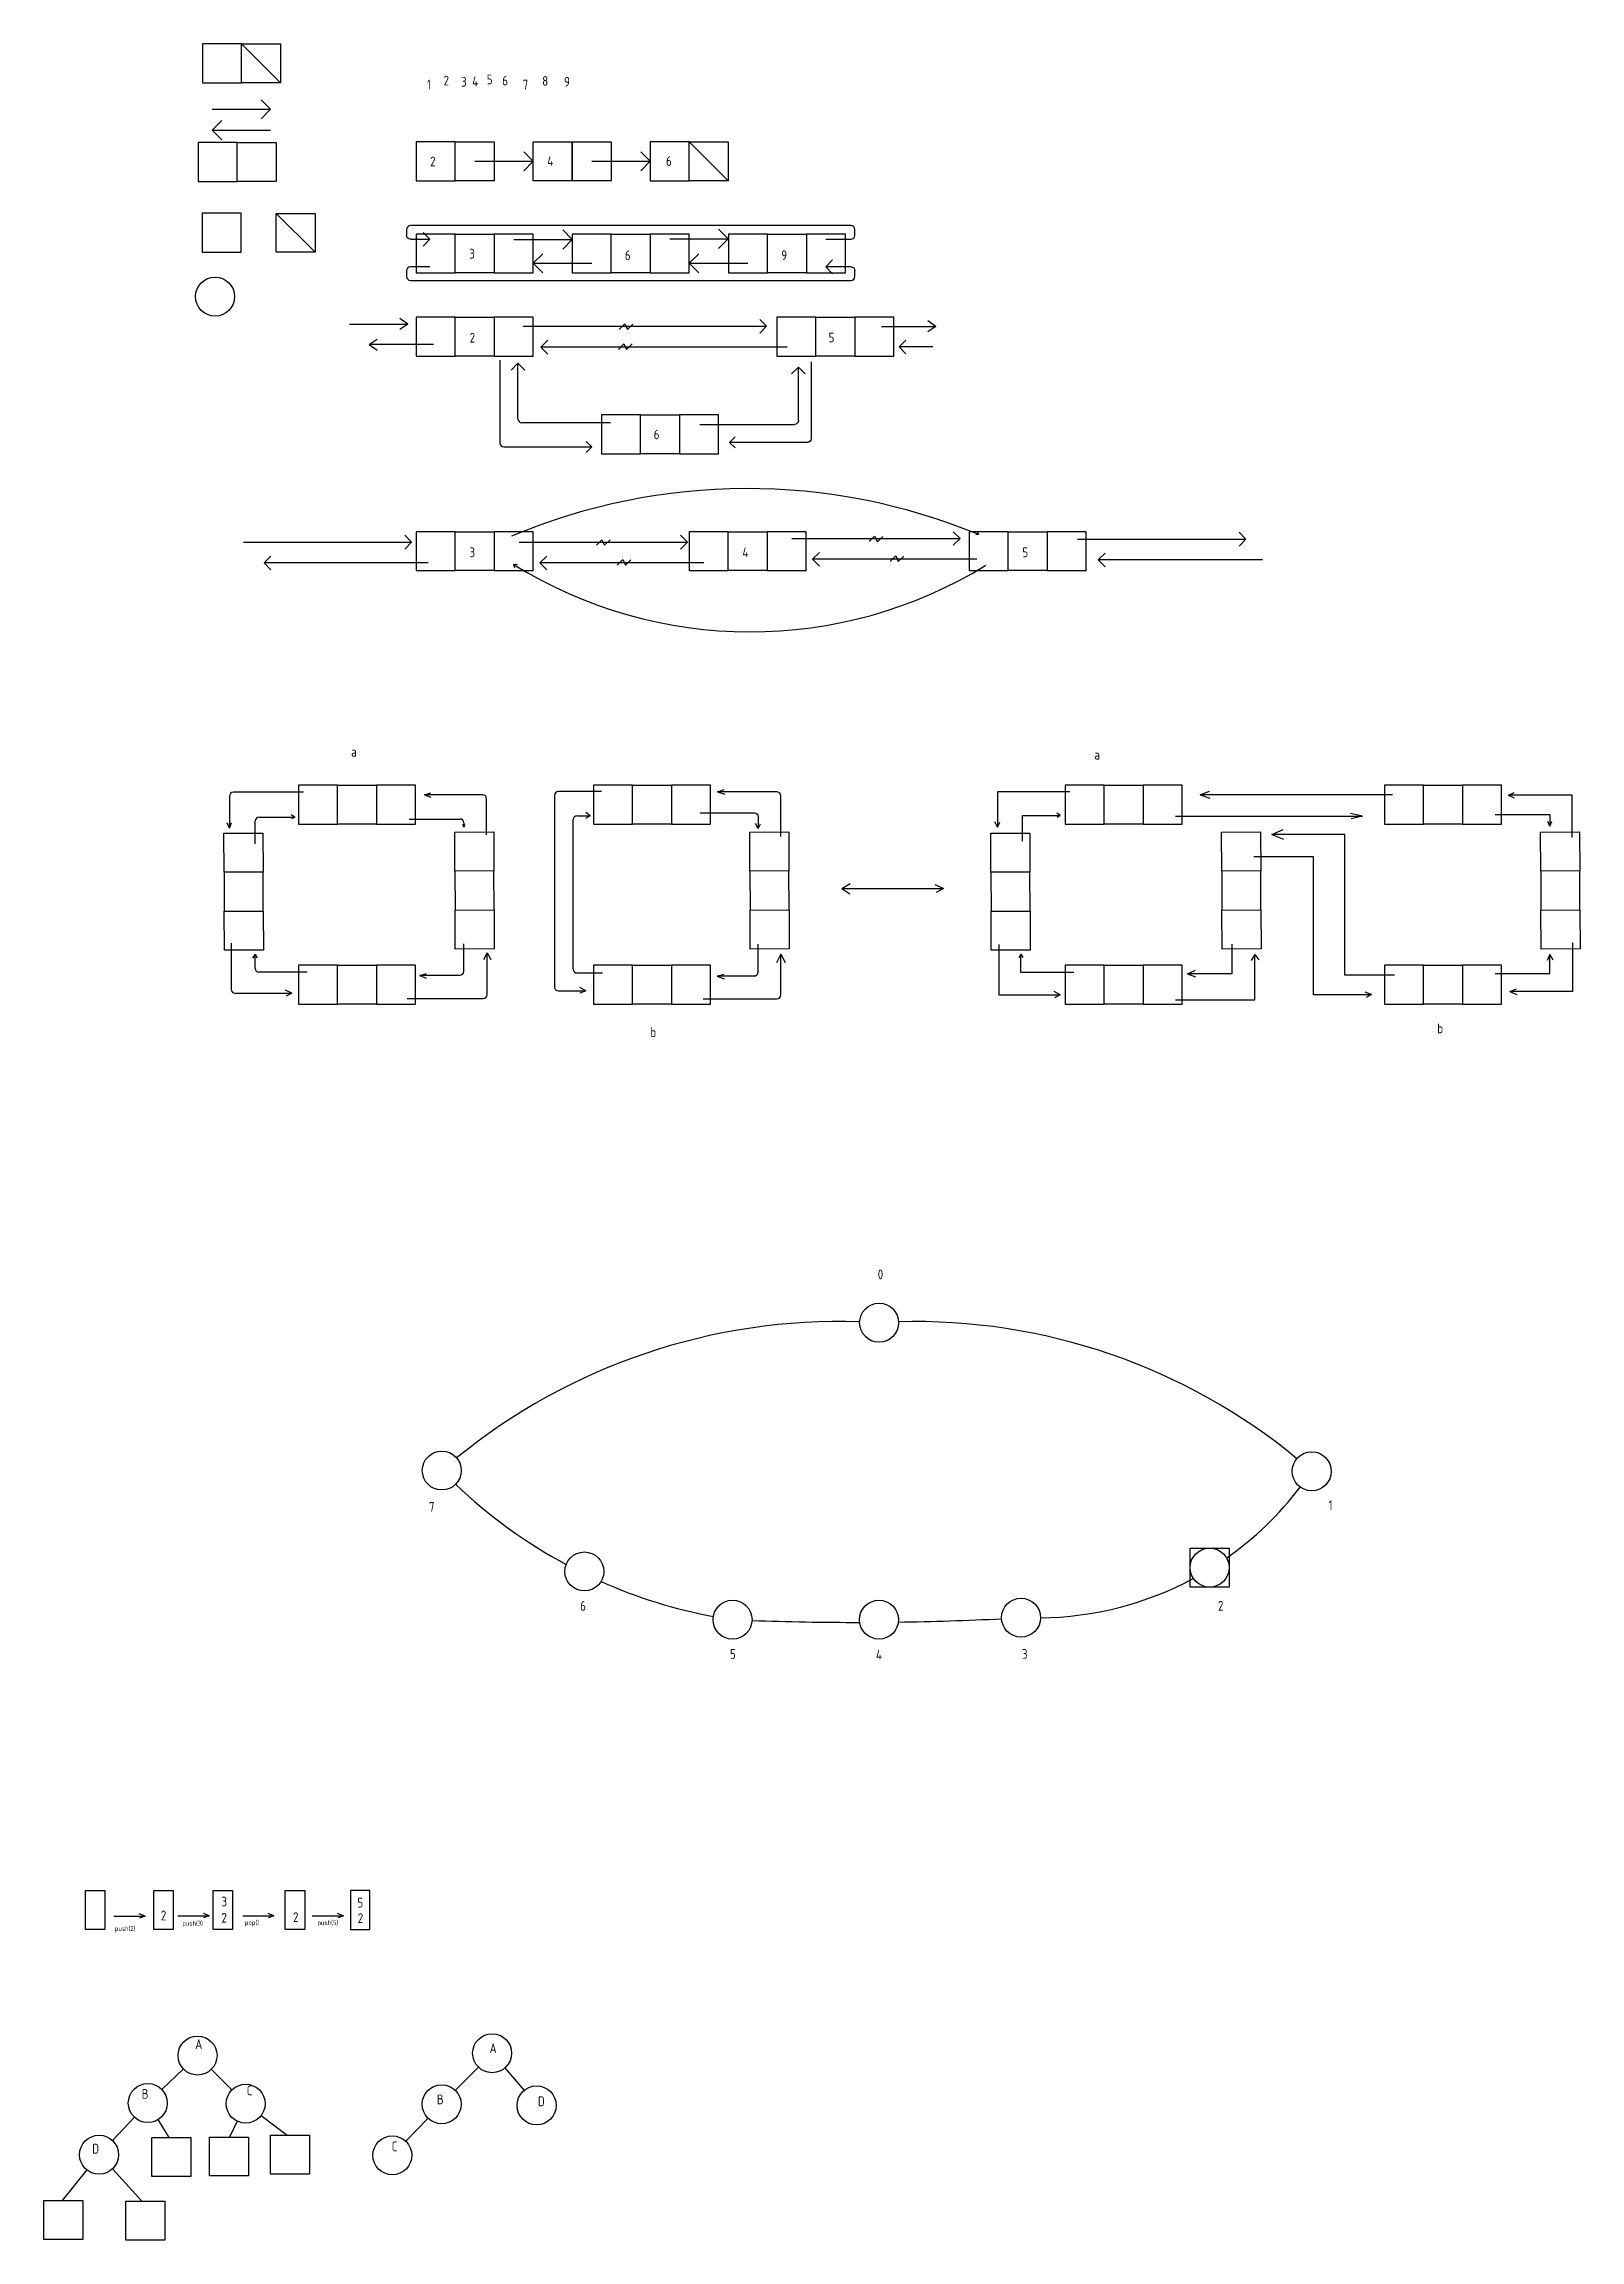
# Model space of a CAD drawing. Header units: millimetres. Extents: x -3721 to 5969, y -28524 to 702.
# Drawn here: x -1910 to 5969, y -10564 to 702 of the extents above; entities that cross this region are included whole.
import ezdxf

# ---------------------------------------------------------------- set-up
doc = ezdxf.new("R2010")
doc.units = ezdxf.units.MM
doc.styles.add('ГОСТ 2.304', font='CS_Gost2304.shx')

msp = doc.modelspace()

# ---------------------------------------------------------------- texts
at = {"ltscale": 100, "style": 'ГОСТ 2.304'}
for s, height, p in [('1', 50, (55, 469)), ('2', 50, (140, 489)), ('3', 50, (230, 483)), ('4', 50, (287, 485)), ('5', 50, (362, 495)), ('6', 50, (441, 489)), ('7', 50, (546, 469)), ('8', 50, (646, 487)), ('9', 50, (758, 483)), ('2', 50, (71, 74)), ('4', 50, (672, 76)), ('6', 50, (1281, 76)), ('3', 50, (272, -399)), ('6', 50, (1070, -407)), ('9', 50, (1872, -407)), ('2', 50, (274, -830)), ('5', 50, (2115, -829)), ('6', 50, (1218, -1326)), ('3', 50, (273, -1931)), ('4', 50, (1673, -1931)), ('5', 50, (3109, -1931)), ('a', 50, (-334, -2954)), ('a', 50, (3478, -2969)), ('b', 50, (1201, -4393)), ('b', 50, (5237, -4373)), ('0', 50, (2367, -5635)), ('7', 50, (65, -6828)), ('1', 50, (4679, -6819)), ('6', 50, (841, -7335)), ('2', 50, (4112, -7335)), ('5', 50, (1609, -7582)), ('4', 50, (2358, -7586)), ('3', 50, (3107, -7582)), ('2', 50, (-1310, -8924)), ('3', 50, (-999, -8852)), ('2', 50, (-999, -8935)), ('2', 50, (-632, -8932)), ('5', 50, (-302, -8858)), ('2', 50, (-300, -8937)), ('push(2)', 25, (-1546, -8978)), ('push(3)', 25, (-1200, -8951)), ('pop()', 25, (-879, -8947)), ('push(5)', 25, (-507, -8948)), ('A', 50, (-1134, -9584)), ('A', 50, (376, -9605)), ('B', 50, (-1408, -9839)), ('C', 50, (-870, -9821)), ('B ', 50, (106, -9867)), ('D', 50, (624, -9877)), ('D', 50, (-1662, -10120)), ('C', 50, (-126, -10108))]:
    msp.add_text(s, height=height, dxfattribs=at).set_placement(p)

# ---------------------------------------------------------------- linework, layer by layer
at = {"ltscale": 100}
for p, q in [((-897, 702), (-697, 502)), ((-1047, 367), (-747, 367)), ((-747, 367), (-796, 416)), ((-747, 367), (-796, 317)), ((-1047, 260), (-997, 309)), ((-1047, 260), (-747, 260)), ((-1047, 260), (-997, 210)), ((600, 100), (551, 149)), ((600, 200), (800, 200)), ((600, 0), (600, 200)), ((800, 200), (800, 0)), ((800, 200), (1000, 200)), ((800, 0), (800, 200)), ((1000, 200), (1000, 0)), ((1200, 100), (1151, 149)), ((1400, 200), (1600, 0)), ((300, 100), (600, 100)), ((600, 100), (551, 51)), ((800, 0), (600, 0)), ((1000, 0), (800, 0)), ((900, 100), (1200, 100)), ((1200, 100), (1151, 51)), ((-718, -167), (-518, -367)), ((-50, -250), (-50, -280)), ((2230, -230), (-30, -230)), ((-30, -300), (70, -300)), ((70, -300), (35, -265)), ((70, -300), (35, -335)), ((500, -301), (800, -301)), ((800, -301), (751, -251)), ((800, -301), (751, -350)), ((1300, -298), (1600, -298)), ((1600, -298), (1550, -249)), ((1600, -298), (1550, -348)), ((2100, -300), (2230, -300)), ((2250, -280), (2250, -250)), ((70, -441), (-30, -441)), ((600, -423), (649, -374)), ((600, -423), (900, -423)), ((600, -423), (649, -473)), ((1400, -423), (1449, -374)), ((1400, -423), (1700, -423)), ((1400, -423), (1449, -473)), ((2100, -441), (2135, -406)), ((2230, -441), (2100, -441)), ((2100, -441), (2135, -477)), ((-50, -461), (-50, -491)), ((-30, -511), (2230, -511)), ((2250, -491), (2250, -461)), ((-343, -735), (-43, -735)), ((-43, -735), (-84, -706)), ((-43, -735), (-84, -763)), ((549, -746), (1797, -746)), ((1041, -763), (1070, -734)), ((1070, -734), (1083, -763)), ((1083, -763), (1111, -735)), ((1797, -746), (1762, -711)), ((1797, -746), (1762, -782)), ((2387, -747), (2664, -747)), ((2664, -747), (2623, -718)), ((2664, -747), (2623, -775)), ((-242, -840), (-201, -812)), ((89, -840), (-242, -840)), ((-242, -840), (-201, -869)), ((639, -854), (674, -818)), ((1903, -854), (639, -854)), ((639, -854), (674, -889)), ((1037, -865), (1065, -837)), ((1065, -837), (1078, -865)), ((1078, -865), (1107, -837)), ((2476, -852), (2511, -817)), ((2649, -852), (2476, -852)), ((2476, -852), (2511, -887)), ((429, -921), (429, -1345)), ((521, -936), (486, -972)), ((521, -1221), (521, -936)), ((521, -936), (557, -972)), ((1960, -956), (1924, -991)), ((1960, -1230), (1960, -956)), ((1960, -956), (1995, -991)), ((2026, -928), (2026, -1322)), ((996, -1241), (541, -1241)), ((900, -1365), (872, -1337)), ((1454, -1250), (1940, -1250)), ((1607, -1342), (1635, -1314)), ((2006, -1342), (1607, -1342)), ((1607, -1342), (1635, -1370)), ((449, -1365), (900, -1365)), ((900, -1365), (872, -1394)), ((2790, -1835), (2754, -1800)), ((-887, -1854), (-24, -1854)), ((-24, -1854), (-59, -1818)), ((-24, -1854), (-59, -1889)), ((527, -1854), (1391, -1854)), ((924, -1870), (952, -1842)), ((952, -1842), (966, -1870)), ((966, -1870), (994, -1842)), ((1391, -1854), (1355, -1818)), ((1391, -1854), (1355, -1889)), ((1927, -1835), (2790, -1835)), ((2033, -1941), (2068, -1906)), ((2323, -1851), (2351, -1823)), ((2351, -1823), (2365, -1852)), ((2365, -1852), (2393, -1824)), ((2790, -1835), (2754, -1870)), ((2886, -1815), (2870, -1817)), ((2886, -1815), (2878, -1803)), ((3392, -1839), (4255, -1839)), ((3498, -1945), (3534, -1910)), ((4255, -1839), (4220, -1803)), ((4255, -1839), (4220, -1874)), ((-781, -1960), (-746, -1925)), ((61, -1960), (-781, -1960)), ((-781, -1960), (-746, -1996)), ((498, -1967), (503, -1983)), ((498, -1967), (519, -1969)), ((633, -1960), (669, -1925)), ((1475, -1960), (633, -1960)), ((633, -1960), (669, -1995)), ((1031, -1971), (1059, -1943)), ((1059, -1943), (1073, -1972)), ((1073, -1972), (1101, -1944)), ((2875, -1941), (2033, -1941)), ((2033, -1941), (2068, -1977)), ((2430, -1953), (2459, -1924)), ((2459, -1924), (2472, -1953)), ((2472, -1953), (2500, -1925)), ((4340, -1945), (3498, -1945)), ((3498, -1945), (3533, -1980)), ((-578, -3137), (-938, -3137)), ((42, -3150), (75, -3139)), ((340, -3150), (42, -3150)), ((42, -3150), (74, -3162)), ((709, -3153), (709, -4136)), ((950, -3133), (729, -3133)), ((1545, -3134), (1580, -3122)), ((1849, -3134), (1545, -3134)), ((1545, -3134), (1582, -3146)), ((1869, -3364), (1869, -3154)), ((3353, -3135), (2981, -3135)), ((2981, -3135), (2981, -3315)), ((4021, -3150), (4068, -3131)), ((5007, -3150), (4021, -3150)), ((4021, -3150), (4070, -3167)), ((5603, -3152), (5631, -3138)), ((5928, -3152), (5603, -3152)), ((5603, -3152), (5632, -3166)), ((5928, -3368), (5928, -3152)), ((-958, -3157), (-958, -3321)), ((-806, -3264), (-623, -3264)), ((-623, -3264), (-642, -3253)), ((-623, -3264), (-640, -3273)), ((360, -3355), (360, -3170)), ((824, -3257), (892, -3257)), ((892, -3257), (868, -3271)), ((892, -3257), (869, -3241)), ((1456, -3242), (1733, -3242)), ((1753, -3262), (1753, -3322)), ((3109, -3388), (3109, -3256)), ((3109, -3256), (3303, -3256)), ((3303, -3256), (3286, -3244)), ((3303, -3256), (3287, -3266)), ((3894, -3259), (4854, -3259)), ((4854, -3259), (4791, -3245)), ((4854, -3259), (4796, -3273)), ((5533, -3251), (5814, -3251)), ((5814, -3251), (5814, -3310)), ((-958, -3321), (-970, -3294)), ((-958, -3321), (-948, -3294)), ((-826, -3402), (-826, -3284)), ((-36, -3274), (224, -3274)), ((244, -3316), (238, -3302)), ((244, -3294), (244, -3316)), ((244, -3316), (250, -3302)), ((804, -4044), (804, -3277)), ((1753, -3322), (1740, -3297)), ((1753, -3322), (1766, -3299)), ((2981, -3315), (2968, -3289)), ((2981, -3315), (2993, -3290)), ((4389, -3353), (4446, -3328)), ((4762, -3353), (4389, -3353)), ((4389, -3353), (4448, -3378)), ((4762, -4075), (4762, -3353)), ((5814, -3310), (5804, -3287)), ((5814, -3310), (5824, -3287)), ((4296, -3466), (4600, -3466)), ((4600, -3466), (4600, -4175)), ((2183, -3630), (2225, -3604)), ((2183, -3630), (2705, -3630)), ((2183, -3630), (2223, -3658)), ((2705, -3630), (2661, -3611)), ((2705, -3630), (2667, -3651)), ((-949, -3911), (-949, -4148)), ((242, -3915), (242, -4057)), ((1752, -3916), (1752, -4061)), ((2988, -3918), (2988, -4176)), ((4183, -3916), (4183, -4068)), ((5931, -3909), (5931, -4158)), ((-827, -3968), (-840, -3987)), ((-827, -4040), (-827, -3968)), ((-827, -3968), (-817, -3986)), ((363, -3960), (345, -3996)), ((363, -4175), (363, -3960)), ((363, -3960), (382, -3994)), ((1870, -3968), (1847, -4012)), ((1870, -4176), (1870, -3968)), ((1870, -3968), (1892, -4010)), ((3101, -3968), (3091, -3986)), ((3101, -4062), (3101, -3968)), ((3101, -3968), (3111, -3984)), ((3956, -4068), (3996, -4050)), ((4301, -3969), (4283, -3999)), ((4301, -4202), (4301, -3969)), ((4301, -3969), (4321, -3997)), ((5814, -3969), (5801, -3999)), ((5814, -4066), (5814, -3969)), ((5814, -3969), (5829, -3997)), ((-929, -4168), (-639, -4168)), ((-560, -4060), (-807, -4060)), ((-639, -4168), (-671, -4152)), ((-639, -4168), (-668, -4182)), ((19, -4077), (52, -4066)), ((222, -4077), (19, -4077)), ((19, -4077), (51, -4090)), ((729, -4156), (869, -4156)), ((955, -4064), (824, -4064)), ((869, -4156), (838, -4139)), ((869, -4156), (838, -4168)), ((1544, -4081), (1579, -4070)), ((1732, -4081), (1544, -4081)), ((1544, -4081), (1580, -4094)), ((3372, -4062), (3101, -4062)), ((3303, -4176), (3271, -4159)), ((4183, -4068), (3956, -4068)), ((3956, -4068), (3997, -4083)), ((5018, -4075), (4762, -4075)), ((4900, -4175), (4867, -4163)), ((5534, -4066), (5814, -4066)), ((5609, -4158), (5644, -4145)), ((5931, -4158), (5609, -4158)), ((5609, -4158), (5645, -4174)), ((-47, -4195), (343, -4195)), ((1472, -4196), (1850, -4196)), ((2988, -4176), (3303, -4176)), ((3303, -4176), (3274, -4192)), ((3894, -4202), (4301, -4202)), ((4600, -4175), (4900, -4175)), ((4900, -4175), (4872, -4190)), ((-1391, -8902), (-1421, -8891)), ((-1062, -8901), (-1092, -8889)), ((-730, -8901), (-759, -8889)), ((-374, -8901), (-404, -8889)), ((-1552, -8902), (-1391, -8902)), ((-1391, -8902), (-1420, -8912)), ((-1223, -8901), (-1062, -8901)), ((-1062, -8901), (-1091, -8911)), ((-890, -8901), (-730, -8901)), ((-730, -8901), (-758, -8911)), ((-534, -8901), (-374, -8901)), ((-374, -8901), (-403, -8911)), ((-1194, -9686), (-1305, -9792)), ((-1051, -9688), (-946, -9793)), ((319, -9676), (200, -9796)), ((454, -9681), (553, -9797)), ((-1446, -9933), (-1559, -10053)), ((-1325, -9946), (-1270, -10038)), ((-919, -9954), (-958, -10035)), ((-795, -9924), (-662, -10026)), ((61, -9939), (-53, -10057)), ((-1690, -10204), (-1816, -10361)), ((-1559, -10199), (-1408, -10364))]:
    msp.add_line(p, q, dxfattribs=at)
for points in [[(-1097, 502), (-897, 502), (-897, 702), (-1097, 702)], [(-897, 702), (-697, 702), (-697, 502), (-897, 502)], [(-1118, -3), (-918, -3), (-918, 197), (-1118, 197)], [(-918, 197), (-718, 197), (-718, -3), (-918, -3)], [(0, 0), (200, 0), (200, 200), (0, 200)], [(200, 200), (400, 200), (400, 0), (200, 0)], [(1200, 0), (1400, 0), (1400, 200), (1200, 200)], [(1400, 200), (1600, 200), (1600, 0), (1400, 0)], [(-1099, -366), (-899, -366), (-899, -166), (-1099, -166)], [(-718, -167), (-518, -167), (-518, -367), (-718, -367)], [(0, -473), (200, -473), (200, -273), (0, -273)], [(200, -273), (400, -273), (400, -473), (200, -473)], [(400, -473), (600, -473), (600, -273), (400, -273)], [(800, -473), (1000, -473), (1000, -273), (800, -273)], [(1000, -273), (1200, -273), (1200, -473), (1000, -473)], [(1200, -473), (1400, -473), (1400, -273), (1200, -273)], [(1601, -473), (1801, -473), (1801, -273), (1601, -273)], [(1801, -273), (2001, -273), (2001, -473), (1801, -473)], [(2001, -473), (2201, -473), (2201, -273), (2001, -273)], [(0, -900), (200, -900), (200, -700), (0, -700)], [(200, -700), (400, -700), (400, -900), (200, -900)], [(400, -900), (600, -900), (600, -700), (400, -700)], [(1850, -900), (2050, -900), (2050, -700), (1850, -700)], [(2050, -700), (2250, -700), (2250, -900), (2050, -900)], [(2250, -900), (2450, -900), (2450, -700), (2250, -700)], [(950, -1400), (1150, -1400), (1150, -1200), (950, -1200)], [(1150, -1200), (1350, -1200), (1350, -1400), (1150, -1400)], [(1350, -1400), (1550, -1400), (1550, -1200), (1350, -1200)], [(0, -2000), (200, -2000), (200, -1800), (0, -1800)], [(200, -1800), (400, -1800), (400, -2000), (200, -2000)], [(400, -2000), (600, -2000), (600, -1800), (400, -1800)], [(1400, -2000), (1600, -2000), (1600, -1800), (1400, -1800)], [(1600, -1800), (1800, -1800), (1800, -2000), (1600, -2000)], [(1800, -2000), (2000, -2000), (2000, -1800), (1800, -1800)], [(2836, -2000), (3036, -2000), (3036, -1800), (2836, -1800)], [(3036, -1800), (3236, -1800), (3236, -2000), (3036, -2000)], [(3236, -2000), (3436, -2000), (3436, -1800), (3236, -1800)], [(-604, -3301), (-404, -3301), (-404, -3101), (-604, -3101)], [(-404, -3101), (-204, -3101), (-204, -3301), (-404, -3301)], [(-204, -3301), (-4, -3301), (-4, -3101), (-204, -3101)], [(909, -3301), (1109, -3301), (1109, -3101), (909, -3101)], [(1109, -3101), (1309, -3101), (1309, -3301), (1109, -3301)], [(1309, -3301), (1509, -3301), (1509, -3101), (1309, -3101)], [(3329, -3301), (3529, -3301), (3529, -3101), (3329, -3101)], [(3529, -3101), (3729, -3101), (3729, -3301), (3529, -3301)], [(3729, -3301), (3929, -3301), (3929, -3101), (3729, -3101)], [(4966, -3301), (5166, -3301), (5166, -3101), (4966, -3101)], [(5166, -3101), (5366, -3101), (5366, -3301), (5166, -3301)], [(5366, -3301), (5566, -3301), (5566, -3101), (5366, -3101)], [(-787, -3346), (-786, -3546), (-986, -3547), (-987, -3347)], [(397, -3340), (398, -3540), (198, -3541), (197, -3341)], [(1910, -3340), (1911, -3540), (1711, -3541), (1710, -3341)], [(3147, -3346), (3147, -3546), (2947, -3547), (2947, -3347)], [(4330, -3340), (4331, -3540), (4131, -3541), (4130, -3341)], [(5967, -3340), (5968, -3540), (5768, -3541), (5767, -3341)], [(-986, -3547), (-985, -3747), (-785, -3746), (-786, -3546)], [(198, -3541), (199, -3741), (399, -3740), (398, -3540)], [(1711, -3541), (1712, -3741), (1912, -3740), (1911, -3540)], [(2947, -3547), (2948, -3747), (3148, -3746), (3147, -3546)], [(4131, -3541), (4132, -3741), (4332, -3740), (4331, -3540)], [(5768, -3541), (5768, -3741), (5968, -3740), (5968, -3540)], [(-785, -3746), (-784, -3946), (-984, -3947), (-985, -3747)], [(399, -3740), (399, -3940), (199, -3941), (199, -3741)], [(1912, -3740), (1913, -3940), (1713, -3941), (1712, -3741)], [(3148, -3746), (3149, -3946), (2949, -3947), (2948, -3747)], [(4332, -3740), (4333, -3940), (4133, -3941), (4132, -3741)], [(5968, -3740), (5969, -3940), (5769, -3941), (5768, -3741)], [(-604, -4223), (-404, -4223), (-404, -4023), (-604, -4023)], [(-404, -4023), (-204, -4023), (-204, -4223), (-404, -4223)], [(-204, -4223), (-4, -4223), (-4, -4023), (-204, -4023)], [(909, -4223), (1109, -4223), (1109, -4023), (909, -4023)], [(1109, -4023), (1309, -4023), (1309, -4223), (1109, -4223)], [(1309, -4223), (1509, -4223), (1509, -4023), (1309, -4023)], [(3329, -4223), (3529, -4223), (3529, -4023), (3329, -4023)], [(3529, -4023), (3729, -4023), (3729, -4223), (3529, -4223)], [(3729, -4223), (3929, -4223), (3929, -4023), (3729, -4023)], [(4966, -4223), (5166, -4223), (5166, -4023), (4966, -4023)], [(5166, -4023), (5366, -4023), (5366, -4223), (5166, -4223)], [(5366, -4223), (5566, -4223), (5566, -4023), (5366, -4023)], [(4169, -7214), (3969, -7214), (3969, -7014), (4169, -7014)], [(-1697, -8771), (-1597, -8771), (-1597, -8971), (-1697, -8971)], [(-1347, -8771), (-1247, -8771), (-1247, -8971), (-1347, -8971)], [(-1042, -8771), (-942, -8771), (-942, -8971), (-1042, -8971)], [(-672, -8771), (-572, -8771), (-572, -8971), (-672, -8971)], [(-338, -8971), (-238, -8971), (-238, -8771), (-338, -8771)], [(-747, -10026), (-547, -10026), (-547, -10226), (-747, -10226)], [(-1356, -10038), (-1156, -10038), (-1156, -10238), (-1356, -10238)], [(-1060, -10035), (-860, -10035), (-860, -10235), (-1060, -10235)], [(-1910, -10361), (-1710, -10361), (-1710, -10561), (-1910, -10561)], [(-1490, -10364), (-1290, -10364), (-1290, -10564), (-1490, -10564)]]:
    msp.add_lwpolyline(points, close=True, dxfattribs=at)
for centre in [(-1032, -594), (2374, -5858), (131, -6616), (4593, -6620), (862, -7134), (4069, -7114), (1622, -7381), (2373, -7381), (3102, -7371), (-1122, -9617), (389, -9605), (-1377, -9861), (-875, -9864), (130, -9867), (617, -9873), (-1627, -10126), (-123, -10129)]:
    msp.add_circle(centre, 100, dxfattribs=at)
for centre, radius, start, end in [((-30, -250), 20, 90, 180), ((2230, -250), 20, 0, 90), ((2230, -280), 20, 270, 0), ((-30, -461), 20, 90, 180), ((-30, -491), 20, 180, 270), ((2230, -491), 20, 270, 0), ((541, -1221), 20, 180, 270), ((449, -1345), 20, 180, 270), ((1697, -4687), 3108, 67.5177, 112.8726), ((1714, -8), 2306, 238.188, 301.5872), ((-938, -3157), 20, 90, 180), ((340, -3170), 20, 0, 90), ((729, -3153), 20, 90, 180), ((1849, -3154), 20, 0, 90), ((-806, -3284), 20, 90, 180), ((824, -3277), 20, 90, 180), ((224, -3294), 20, 0, 90), ((-807, -4040), 20, 180, 270), ((824, -4044), 20, 180, 270), ((-929, -4148), 20, 180, 270), ((729, -4136), 20, 180, 270), ((343, -4175), 20, 270, 0), ((1850, -4176), 20, 270, 0), ((2175, -8967), 3116, 88.1887, 129.1706), ((2559, -8929), 3077, 50.4728, 91.5814), ((2008, -4793), 2617, 226.3489, 241.7312), ((3182, -5674), 1698, 304.9885, 322.7705), ((2008, -4793), 2617, 246.0979, 259.334), ((3182, -5674), 1698, 270.6753, 298.2462), ((2260, 7322), 14717, 267.9046, 270.0518), ((2260, 7322), 14717, 270.8238, 272.8911)]:
    msp.add_arc(centre, radius, start, end, dxfattribs=at)
at = {"ltscale": 100, "extrusion": (0, 0, -1)}
for centre, start, end in [((30, -280), 270, 0), ((-2230, -461), 90, 180), ((-1940, -1230), 180, 270), ((-2006, -1322), 180, 270), ((-1733, -3262), 90, 180), ((-222, -4057), 180, 270), ((-1732, -4061), 180, 270)]:
    msp.add_arc(centre, 20, start, end, dxfattribs=at)

msp.set_redraw_order([(e.dxf.handle, doc.entitydb.next_handle()) for e in msp.query("TEXT MTEXT ATTDEF DIMENSION ARC_DIMENSION")])  # texts and dimensions are drawn at this point

doc.saveas('drawing.dxf')
